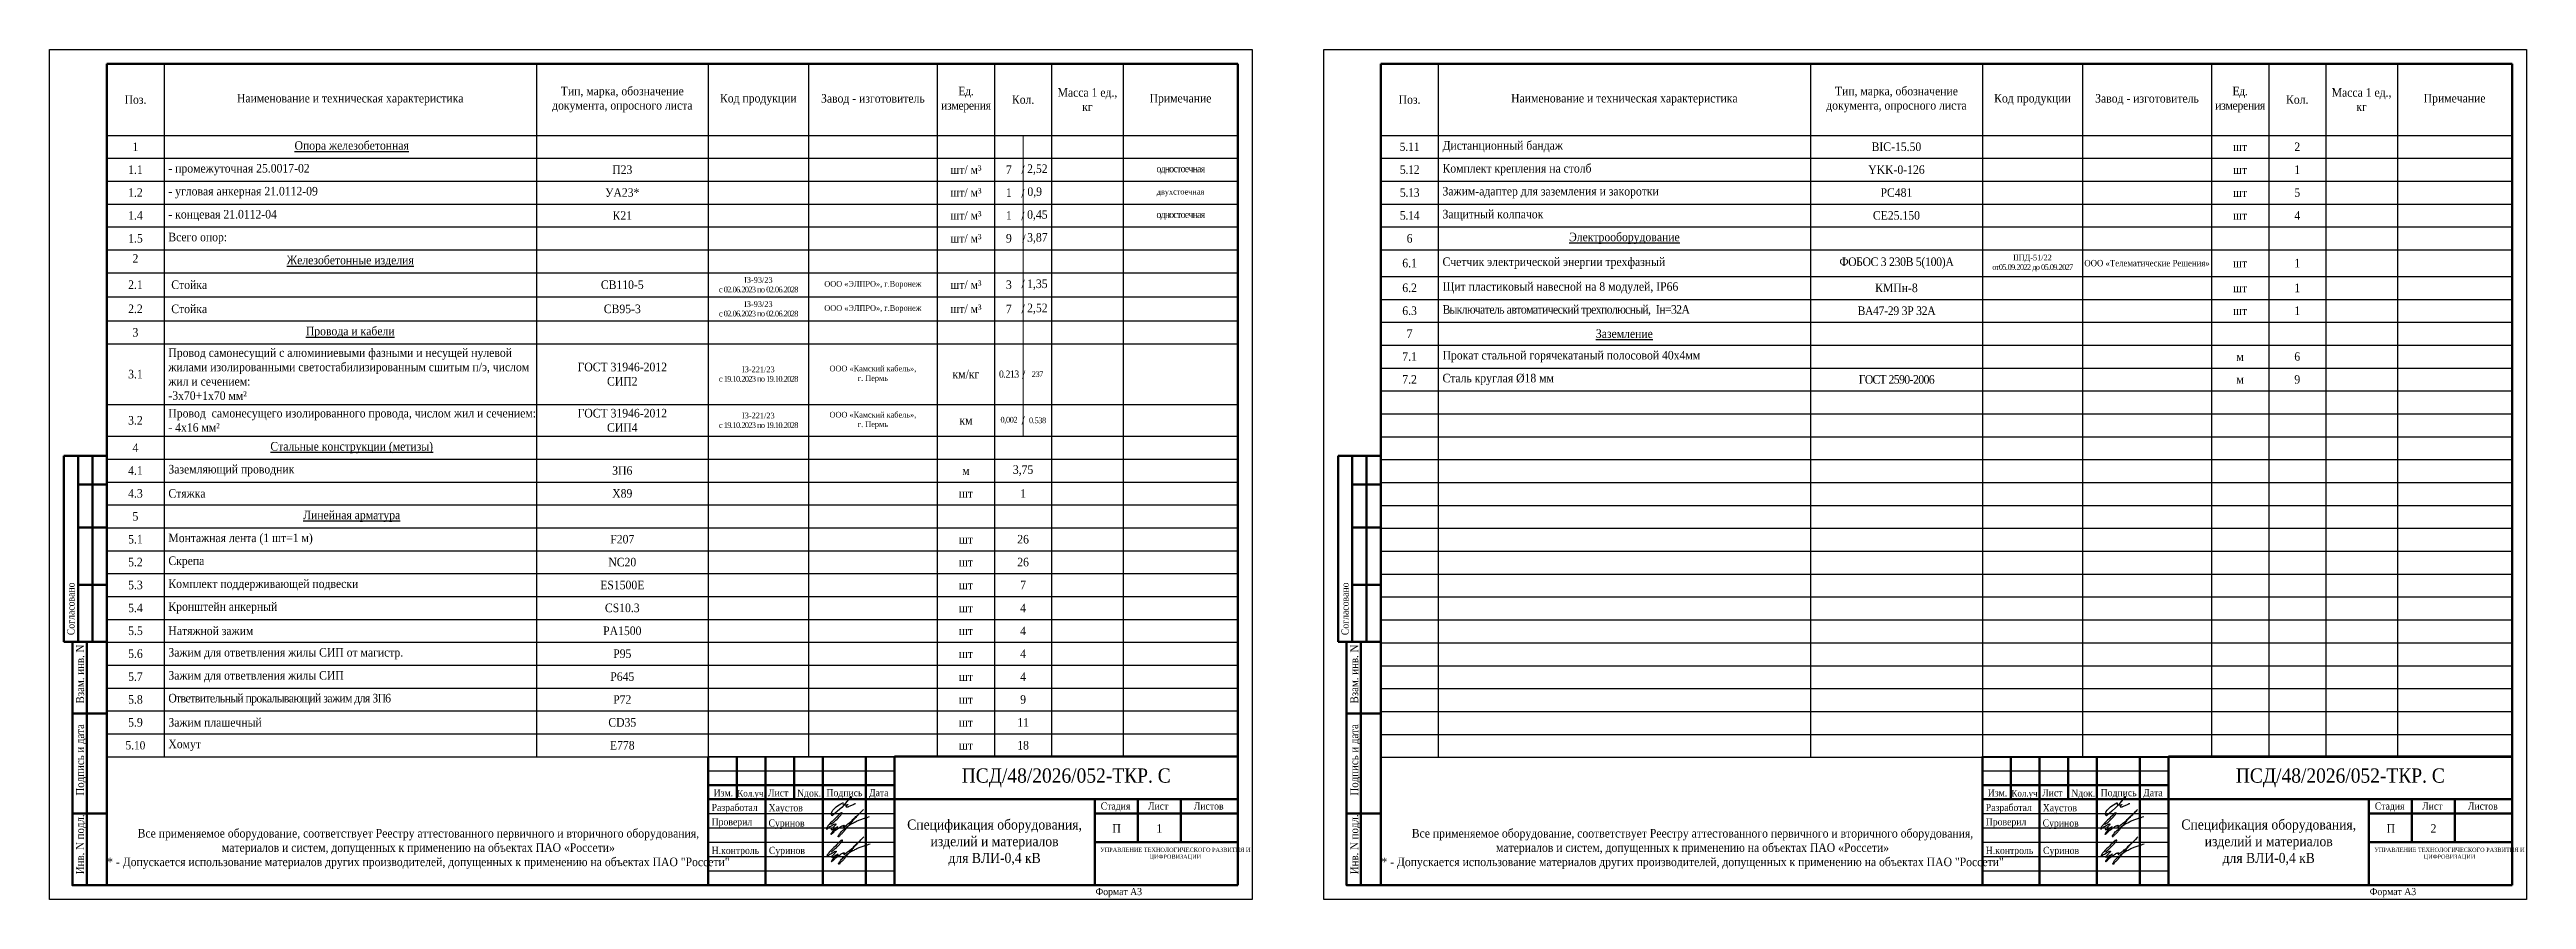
# Model space of a CAD drawing. Header units: millimetres. Extents: x 2174 to 9129, y 1758 to 2055.
# Drawn here: x 8264 to 9129, y 1758 to 2055 of the extents above; entities that cross this region are included whole.
import ezdxf

# ---------------------------------------------------------------- set-up
doc = ezdxf.new("R2010")
doc.units = ezdxf.units.MM
doc.layers.add('П', color=7, linetype='Continuous')
doc.layers.add('Чертеж', color=7, linetype='Continuous')
doc.styles.add('стиль1', font='times.ttf', dxfattribs={"width": 0.9, "height": 2})
doc.styles.add('стиль2', font='times.ttf', dxfattribs={"width": 0.9, "height": 2.5})

msp = doc.modelspace()

# ---------------------------------------------------------------- texts
at = {"lineweight": 25, "style": 'стиль1', "width": 0.9}
for s, p in [('/', (8603.03, 2003.669)), ('/', (8603.077, 2011.95)), ('/', (8603.03, 1995.761)), ('/', (8603.382, 1987.778)), ('/', (8603.084, 1971.959)), ('/', (8603.094, 1963.284)), ('/', (8603.306, 1940.319)), ('/', (8603.115, 1924.306)), ('1', (8650.219, 1781.726)), ('2', (9095.141, 1781.726))]:
    msp.add_text(s, height=3, dxfattribs=at).set_placement(p)
at = {"layer": 'Чертеж', "lineweight": 25, "style": 'стиль1', "width": 0.9}
for s, height, p in [('Изм.', 2.5, (8495.593, 1794.417)), ('Кол.уч.', 2.3, (8503.865, 1794.381)), ('Лист', 2.5, (8514.573, 1794.417)), ('Nдок.', 2.5, (8524.725, 1794.329)), ('Подпись', 2.5, (8535, 1794.472)), ('Дата', 2.5, (8549.842, 1794.472)), ('Стадия', 2.5, (8630.75, 1789.818)), ('Лист', 2.5, (8647.26, 1789.818)), ('Листов', 2.5, (8663.246, 1789.818)), ('Изм.', 2.5, (8940.516, 1794.417)), ('Кол.уч.', 2.3, (8948.787, 1794.381)), ('Лист', 2.5, (8959.496, 1794.417)), ('Nдок.', 2.5, (8969.648, 1794.329)), ('Подпись', 2.5, (8979.922, 1794.472)), ('Дата', 2.5, (8994.764, 1794.472)), ('Стадия', 2.5, (9075.673, 1789.818)), ('Лист', 2.5, (9092.183, 1789.818)), ('Листов', 2.5, (9108.168, 1789.818)), ('П', 3, (8634.844, 1781.741)), ('П', 3, (9079.767, 1781.741)), ('Формат А3', 2.5, (8628.964, 1759.927)), ('Формат А3', 2.5, (9073.886, 1759.927))]:
    msp.add_text(s, height=height, dxfattribs=at).set_placement(p)
at = {"layer": 'Чертеж', "lineweight": 25, "attachment_point": 5, "style": 'стиль2'}
for s, insert, char_height, width in [('ПСД/48/2026/052-ТКР. С', (8618.703, 1800.9), 5, 120), ('ПСД/48/2026/052-ТКР. С', (9063.625, 1800.9), 5, 120), ('{\\fTimes New Roman|b0|i0|c204|p16;\\H0.8x;УПРАВЛЕНИЕ ТЕХНОЛОГИЧЕСКОГО РАЗВИТИЯ И ЦИФРОВИЗАЦИИ}', (8656.822, 1774.323), 1.8, 54.19561), ('{\\fTimes New Roman|b0|i0|c204|p16;\\H0.8x;УПРАВЛЕНИЕ ТЕХНОЛОГИЧЕСКОГО РАЗВИТИЯ И ЦИФРОВИЗАЦИИ}', (9101.744, 1774.323), 1.8, 54.19561)]:
    msp.add_mtext(s, dxfattribs=dict(at, insert=insert, char_height=char_height, width=width))
at = {"layer": 'Чертеж', "lineweight": 50, "attachment_point": 5}
for s, insert, char_height, width, style in [('Все применяемое оборудование, соответствует Реестру аттестованного первичного и вторичного оборудования, материалов и систем, допущенных к применению на объектах ПАО «Россети» \\P* - Допускается использование материалов других производителей, допущенных к применению на объектах ПАО "Россети"', (8392.496, 1776.054), 3, 209.77528, 'стиль1'), ('Спецификация оборудования, \\Pизделий и материалов \\Pдля ВЛИ-0,4 кВ', (8593.703, 1778.243), 3.5, 70, 'стиль2'), ('Все применяемое оборудование, соответствует Реестру аттестованного первичного и вторичного оборудования, материалов и систем, допущенных к применению на объектах ПАО «Россети» \\P* - Допускается использование материалов других производителей, допущенных к применению на объектах ПАО "Россети"', (8837.418, 1776.054), 3, 209.77528, 'стиль1'), ('Спецификация оборудования, \\Pизделий и материалов \\Pдля ВЛИ-0,4 кВ', (9038.625, 1778.243), 3.5, 70, 'стиль2')]:
    msp.add_mtext(s, dxfattribs=dict(at, insert=insert, char_height=char_height, width=width, style=style))

# ---------------------------------------------------------------- blocks, each defined once
blk = doc.blocks.new('*T43')
at = {"color": 0, "linetype": 'ByBlock', "lineweight": -2, "transparency": 16777216}
for p, q in [((0, 0), (394.92, 0)), ((0, 0), (0, -25)), ((20, 0), (20, -25)), ((150, 0), (150, -33)), ((210, 0), (210, -25)), ((245, 0), (245, -25)), ((290, 0), (290, -25)), ((310, 0), (310, -25)), ((329.92, 0), (329.92, -25)), ((354.92, 0), (354.92, -25)), ((394.92, 0), (394.92, -25)), ((444.92, 0), (839.84, 0)), ((444.92, 0), (444.92, -33)), ((464.92, 0), (464.92, -57)), ((594.92, 0), (594.92, -25)), ((654.92, 0), (654.92, -25)), ((689.92, 0), (689.92, -25)), ((734.92, 0), (734.92, -25)), ((754.92, 0), (754.92, -25)), ((774.84, 0), (774.84, -65)), ((799.84, 0), (799.84, -25)), ((839.84, 0), (839.84, -25)), ((20, -25), (150, -25)), ((0, -33), (210, -33)), ((210, -33), (210, -41)), ((290, -33), (310, -33)), ((329.92, -33), (394.92, -33)), ((354.92, -33), (354.92, -65)), ((394.92, -33), (394.92, -65)), ((774.84, -33), (799.84, -33)), ((329.92, -41), (394.92, -41)), ((774.84, -41), (799.84, -41)), ((329.92, -49), (394.92, -49)), ((774.84, -49), (799.84, -49)), ((210, -57), (290, -57)), ((354.92, -57), (394.92, -57)), ((774.84, -57), (799.84, -57)), ((150, -65), (150, -73)), ((354.92, -65), (394.92, -65)), ((464.92, -65), (464.92, -242.3)), ((774.84, -65), (799.84, -65)), ((774.84, -74.3), (799.84, -74.3)), ((20, -81.42), (150, -81.42)), ((774.84, -82.3), (799.84, -82.3)), ((20, -89.85), (150, -89.85)), ((150, -89.85), (150, -97.85)), ((774.84, -90.3), (799.84, -90.3)), ((774.84, -90.3), (774.84, -98.3)), ((20, -97.85), (150, -97.85)), ((20, -97.85), (20, -130.13)), ((754.92, -106.3), (799.84, -106.3)), ((799.84, -106.3), (799.84, -114.3)), ((150, -119.06), (150, -130.13)), ((290, -119.06), (290, -130.13)), ((464.92, -114.3), (594.92, -114.3)), ((210, -138.13), (210, -154.13)), ((310, -178.13), (310, -210.13)), ((20, -186.13), (210, -186.13)), ((150, -186.13), (150, -218.13)), ((210, -186.13), (210, -218.13)), ((20, -194.13), (210, -194.13)), ((290, -194.13), (310, -194.13)), ((20, -202.13), (210, -202.13)), ((245, -218.13), (245, -234.13)), ((290, -218.13), (290, -234.13))]:
    blk.add_line(p, q, dxfattribs=at)
at = {"color": 0, "lineweight": -2, "transparency": 16777216}
for p, q in [((0, -25), (20, -25)), ((0, -25), (0, -242.13)), ((20, -25), (20, -97.85)), ((150, -25), (394.92, -25)), ((210, -25), (210, -33)), ((245, -25), (245, -218.13)), ((290, -25), (290, -119.06)), ((310, -25), (310, -178.13)), ((329.92, -25), (329.92, -242.13)), ((354.92, -25), (354.92, -33)), ((394.92, -25), (394.92, -33)), ((444.92, -25), (839.84, -25)), ((594.92, -25), (594.92, -242.3)), ((654.92, -25), (654.92, -242.3)), ((689.92, -25), (689.92, -242.3)), ((734.92, -25), (734.92, -242.3)), ((754.92, -25), (754.92, -242.3)), ((799.84, -25), (799.84, -106.3)), ((839.84, -25), (839.84, -242.3)), ((150, -33), (150, -65)), ((210, -33), (290, -33)), ((310, -33), (329.92, -33)), ((444.92, -33), (774.84, -33)), ((444.92, -33), (444.92, -242.3)), ((799.84, -33), (839.84, -33)), ((0, -41), (329.92, -41)), ((210, -41), (210, -138.13)), ((444.92, -41), (774.84, -41)), ((799.84, -41), (839.84, -41)), ((0, -49), (329.92, -49)), ((444.92, -49), (774.84, -49)), ((799.84, -49), (839.84, -49)), ((0, -57), (210, -57)), ((290, -57), (354.92, -57)), ((444.92, -57), (774.84, -57)), ((464.92, -57), (464.92, -65)), ((799.84, -57), (839.84, -57)), ((0, -65), (354.92, -65)), ((354.92, -65), (354.92, -242.13)), ((394.92, -65), (394.92, -242.13)), ((444.92, -65), (774.84, -65)), ((774.84, -65), (774.84, -90.3)), ((799.84, -65), (839.84, -65)), ((0, -73), (394.92, -73)), ((150, -73), (150, -89.85)), ((444.92, -74.3), (774.84, -74.3)), ((799.84, -74.3), (839.84, -74.3)), ((0, -81.42), (20, -81.42)), ((150, -81.42), (394.92, -81.42)), ((444.92, -82.3), (774.84, -82.3)), ((799.84, -82.3), (839.84, -82.3)), ((0, -89.85), (20, -89.85)), ((150, -89.85), (394.92, -89.85)), ((444.92, -90.3), (774.84, -90.3)), ((799.84, -90.3), (839.84, -90.3)), ((0, -97.85), (20, -97.85)), ((150, -97.85), (394.92, -97.85)), ((150, -97.85), (150, -119.06)), ((444.92, -98.3), (839.84, -98.3)), ((774.84, -98.3), (774.84, -242.3)), ((444.92, -106.3), (754.92, -106.3)), ((799.84, -106.3), (839.84, -106.3)), ((0, -119.06), (394.92, -119.06)), ((444.92, -114.3), (464.92, -114.3)), ((594.92, -114.3), (839.84, -114.3)), ((799.84, -114.3), (799.84, -242.3)), ((444.92, -122.3), (839.84, -122.3)), ((0, -130.13), (394.92, -130.13)), ((0, -138.13), (394.92, -138.13)), ((20, -130.13), (20, -242.13)), ((150, -130.13), (150, -186.13)), ((290, -130.13), (290, -218.13)), ((444.92, -130.3), (839.84, -130.3)), ((444.92, -138.3), (839.84, -138.3)), ((0, -146.13), (394.92, -146.13)), ((444.92, -146.3), (839.84, -146.3)), ((0, -154.13), (394.92, -154.13)), ((210, -154.13), (210, -186.13)), ((444.92, -154.3), (839.84, -154.3)), ((0, -162.13), (394.92, -162.13)), ((444.92, -162.3), (839.84, -162.3)), ((0, -170.13), (394.92, -170.13)), ((444.92, -170.3), (839.84, -170.3)), ((0, -178.13), (394.92, -178.13)), ((444.92, -178.3), (839.84, -178.3)), ((0, -186.13), (20, -186.13)), ((210, -186.13), (394.92, -186.13)), ((444.92, -186.3), (839.84, -186.3)), ((0, -194.13), (20, -194.13)), ((210, -194.13), (290, -194.13)), ((310, -194.13), (394.92, -194.13)), ((444.92, -194.3), (839.84, -194.3)), ((0, -202.13), (20, -202.13)), ((210, -202.13), (394.92, -202.13)), ((444.92, -202.3), (839.84, -202.3)), ((0, -210.13), (394.92, -210.13)), ((310, -210.13), (310, -242.13)), ((444.92, -210.3), (839.84, -210.3)), ((0, -218.13), (394.92, -218.13)), ((150, -218.13), (150, -242.13)), ((210, -218.13), (210, -242.13)), ((444.92, -218.3), (839.84, -218.3)), ((0, -226.13), (394.92, -226.13)), ((444.92, -226.3), (839.84, -226.3)), ((0, -234.13), (394.92, -234.13)), ((0, -242.13), (394.92, -242.13)), ((245, -234.13), (245, -242.13)), ((290, -234.13), (290, -242.13)), ((444.92, -234.3), (839.84, -234.3)), ((444.92, -242.3), (839.84, -242.3))]:
    blk.add_line(p, q, dxfattribs=at)
at = {"layer": 'Defpoints', "color": 8, "linetype": 'ByBlock', "lineweight": 0, "transparency": 16777216}
blk.add_line((319.96, -25), (319.96, -130.13), dxfattribs=at)
at = {"color": 0, "transparency": 16777216, "style": 'стиль1'}
for s, insert, char_height, width, attachment_point in [('Тип, марка, обозначение документа, опросного листа', (180, -12.5), 3, 57, 5), ('{\\T0.95;Ед. измерения}', (300, -12.5), 3, 17, 5), ('Масса 1 ед., кг', (342.42, -12.5), 3, 22, 5), ('Тип, марка, обозначение документа, опросного листа', (624.92, -12.5), 3, 57, 5), ('{\\T0.95;Ед. измерения}', (744.92, -12.5), 3, 17, 5), ('Масса 1 ед., кг', (787.34, -12.5), 3, 22, 5), ('Поз.', (10, -12.5), 3, 17, 5), ('Наименование и техническая характеристика', (85, -12.5), 3, 127, 5), ('Код продукции', (227.5, -12.5), 3, 32, 5), ('{\\C256;Завод - изготовитель}', (267.5, -12.5), 3, 42, 5), ('Кол.', (319.96, -12.5), 3, 16.9224, 5), ('Примечание', (374.92, -12.5), 3, 37, 5), ('Поз.', (454.92, -12.5), 3, 17, 5), ('Наименование и техническая характеристика', (529.92, -12.5), 3, 127, 5), ('Код продукции', (672.42, -12.5), 3, 32, 5), ('{\\C256;Завод - изготовитель}', (712.42, -12.5), 3, 42, 5), ('Кол.', (764.88, -12.5), 3, 16.9224, 5), ('Примечание', (819.84, -12.5), 3, 37, 5), ('1', (10, -29), 3, 17, 5), (' {\\LОпора железобетонная}', (85, -29), 3, 127, 5), ('5.11', (454.92, -29), 2.9, 17, 5), ('Дистанционный бандаж', (466.42, -29), 3, 127, 4), ('BIC-15.50', (624.92, -29), 3, 57, 5), ('шт', (744.92, -29), 3, 17, 5), ('2', (764.88, -29), 3, 16.9224, 5), ('1.1', (10, -37), 3, 17, 5), ('- промежуточная 25.0017-02', (21.5, -37), 3, 127, 4), ('- угловая анкерная 21.0112-09', (21.5, -45), 3, 127, 4), ('П23', (180, -37), 3, 57, 5), ('шт/ м³', (300, -37), 3, 17, 5), ('7', (314.98, -37), 3, 6.9612, 5), ('2,52', (324.94, -37), 3, 6.9612, 5), ('0,9', (321.46, -45), 3, 6.9612, 4), ('{\\T0.85;одностоечная}', (374.92, -37), 2.5, 37, 5), ('{\\T0.95;5.12}', (454.92, -37), 3, 17, 5), ('Комплект крепления на столб ', (466.42, -37), 3, 127, 4), ('Зажим-адаптер для заземления и закоротки', (466.42, -45), 3, 127, 4), ('YKK-0-126', (624.92, -37), 3, 57, 5), ('шт', (744.92, -37), 3, 17, 5), ('1', (764.88, -37), 3, 16.9224, 5), ('1.2', (10, -45), 3, 17, 5), ('1.4', (10, -53), 3, 17, 5), ('- концевая 21.0112-04', (21.5, -53), 3, 127, 4), ('УА23*', (180, -45), 3, 57, 5), ('К21', (180, -53), 3, 57, 5), ('шт/ м³', (300, -45), 3, 17, 5), ('шт/ м³', (300, -53), 3, 17, 5), ('1', (314.98, -45), 3, 6.9612, 5), ('1', (314.98, -53), 3, 6.9612, 5), ('0,45', (324.94, -53), 3, 6.9612, 5), ('двухстоечная', (374.92, -45), 2, 37, 5), ('{\\T0.95;5.13}', (454.92, -45), 3, 17, 5), ('{\\T0.95;5.14}', (454.92, -53), 3, 17, 5), ('Защитный колпачок', (466.42, -53), 3, 127, 4), ('СЕ25.150', (624.92, -53), 3, 57, 5), ('PC481', (624.92, -45), 3, 57, 5), ('шт', (744.92, -45), 3, 17, 5), ('4', (764.88, -53), 3, 16.9224, 5), ('5', (764.88, -45), 3, 16.9224, 5), ('1.5', (10, -61), 3, 17, 5), ('шт/ м³', (300, -61), 3, 17, 5), ('9', (314.98, -61), 3, 6.9612, 5), ('3,87', (324.94, -61), 3, 6.9612, 5), ('{\\T0.85;одностоечная}', (374.92, -53), 2.5, 37, 5), ('6', (454.92, -61), 3, 17, 5), ('{\\LЭлектрооборудование}', (529.92, -61), 3, 127, 5), ('шт', (744.92, -53), 3, 17, 5), ('2', (10, -66.5), 3, 17, 2), ('{\\LЖелезобетонные изделия}', (85, -69), 3, 127, 5), ('6.1', (454.92, -69.65), 3, 17, 5), ('Счетчик электрической энергии трехфазный', (466.42, -69.65), 3, 127, 4), ('{\\T0.95;ФОБОС 3 230В 5(100)А }', (624.92, -69.65), 3, 57, 5), ('{\\C256;IIПД-51/22\\P\\T0.8;от05.09.2022 до 05.09.2027}', (672.42, -69.65), 2, 32, 5), ('{\\H0.75x;\\C256;ООО «Телематические Решения»}', (712.42, -69.65), 3, 42, 5), ('шт', (744.92, -69.65), 3, 17, 5), ('1', (764.88, -69.65), 3, 16.9224, 5), ('2.1', (10, -77.21), 3, 17, 5), (' Стойка', (21.5, -77.21), 3, 127, 4), ('СВ110-5', (180, -77.21), 3, 57, 5), ('IЗ-93/23 {\\T0.85;\\Pс 02.06.2023 по 02.06.2028}', (227.5, -77.21), 2, 32, 5), ('ООО «ЭЛПРО», г.Воронеж', (267.5, -77.21), 2, 42, 5), ('шт/ м³', (300, -77.21), 3, 17, 5), ('3', (314.98, -77.21), 3, 6.9612, 5), ('1,35', (324.94, -77.21), 3, 6.9612, 5), ('6.2', (454.92, -78.3), 3, 17, 5), ('Щит пластиковый навесной на 8 модулей, IP66', (466.42, -78.3), 3, 127, 4), ('КМПн-8', (624.92, -78.3), 3, 57, 5), ('шт', (744.92, -78.3), 3, 17, 5), ('1', (764.88, -78.3), 3, 16.9224, 5), ('2.2', (10, -85.64), 3, 17, 5), (' Стойка', (21.5, -85.64), 3, 127, 4), ('СВ95-3', (180, -85.64), 3, 57, 5), ('IЗ-93/23 {\\T0.85;\\Pс 02.06.2023 по 02.06.2028}', (227.5, -85.64), 2, 32, 5), ('ООО «ЭЛПРО», г.Воронеж', (267.5, -85.64), 2, 42, 5), ('шт/ м³', (300, -85.64), 3, 17, 5), ('7', (314.98, -85.64), 3, 6.9612, 5), ('2,52', (324.94, -85.64), 3, 6.9612, 5), ('6.3', (454.92, -86.3), 3, 17, 5), ('{\\T0.9;Выключатель автоматический трехполюсный,  Iн=32А}', (466.42, -86.3), 3, 127, 4), ('{\\T0.95;\\C256;ВА47-29 3Р 32А}', (624.92, -86.3), 3, 57, 5), ('шт', (744.92, -86.3), 3, 17, 5), ('1', (764.88, -86.3), 3, 16.9224, 5), ('3', (10, -93.85), 3, 17, 5), ('{\\LПровода и кабели}', (85, -93.85), 3, 127, 5), ('7', (454.92, -94.3), 3, 17, 5), ('{\\LЗаземление}', (529.92, -94.3), 3, 127, 5), ('Провод самонесущий с алюминиевыми фазными и несущей нулевой жилами изолированными светостабилизированным сшитым п/э, числом жил и сечением: \\P-3х70+1х70 мм²   ', (21.5, -108.45), 3, 127, 4), ('7.1', (454.92, -102.3), 3, 17, 5), ('Прокат стальной горячекатаный полосовой 40х4мм ', (466.42, -102.3), 3, 127, 4), ('м', (744.92, -102.3), 3, 17, 5), ('6', (764.88, -102.3), 3, 16.9224, 5), ('3.1', (10, -108.45), 3, 17, 5), ('ГОСТ 31946-2012\\PСИП2', (180, -108.45), 3, 57, 5), ('IЗ-221/23\\P{\\T0.85;с 19.10.2023 по 19.10.2028}', (227.5, -108.45), 2, 32, 5), ('{\\T0.9;0.213}', (314.98, -108.45), 2.5, 6.9612, 5), ('{\\T0.9;237}', (324.94, -108.45), 2, 6.9612, 5), ('7.2', (454.92, -110.3), 3, 17, 5), ('Сталь круглая %%C18 мм', (466.42, -110.3), 3, 127, 4), ('{\\T0.9;ГОСТ 2590-2006}', (624.92, -110.3), 3, 57, 5), ('м', (744.92, -110.3), 3, 17, 5), ('9', (764.88, -110.3), 3, 16.9224, 5), ('ГОСТ 31946-2012\\PСИП4', (180, -124.59), 3, 57, 5), ('3.2', (10, -124.59), 3, 17, 5), ('IЗ-221/23\\P{\\T0.85;с 19.10.2023 по 19.10.2028}', (227.5, -124.59), 2, 32, 5), ('км', (300, -124.59), 3, 17, 5), ('{\\T0.9;0,002', (314.98, -124.59), 2, 6.9612, 5), ('{\\T0.9;0.538}', (324.94, -124.59), 2, 6.9612, 5), ('4', (10, -134.13), 3, 17, 5), (' {\\LСтальные конструкции (метизы)}', (85, -134.13), 3, 127, 5), ('4.1', (10, -142.13), 3, 17, 5), ('Заземляющий проводник', (21.5, -142.13), 3, 127, 4), ('ЗП6', (180, -142.13), 3, 57, 5), ('м', (300, -142.13), 3, 17, 5), ('3,75', (319.96, -142.13), 3, 16.9224, 5), ('4.3', (10, -150.13), 3, 17, 5), ('Стяжка', (21.5, -150.13), 3, 127, 4), ('X89', (180, -150.13), 3, 57, 5), ('шт', (300, -150.13), 3, 17, 5), ('1', (319.96, -150.13), 3, 16.9224, 5), ('5', (10, -158.13), 3, 17, 5), ('Монтажная лента (1 шт=1 м)', (21.5, -166.13), 3, 127, 4), ('{\\L Линейная арматура}', (85, -158.13), 3, 127, 5), ('5.1', (10, -166.13), 3, 17, 5), ('5.2', (10, -174.13), 3, 17, 5), ('Скрепа', (21.5, -174.13), 3, 127, 4), ('NC20', (180, -174.13), 3, 57, 5), ('F207', (180, -166.13), 3, 57, 5), ('шт', (300, -166.13), 3, 17, 5), ('26', (319.96, -166.13), 3, 16.9224, 5), ('26', (319.96, -174.13), 3, 16.9224, 5), ('5.3', (10, -182.13), 3, 17, 5), ('Комплект поддерживающей подвески', (21.5, -182.13), 3, 127, 4), ('ES1500E', (180, -182.13), 3, 57, 5), ('шт', (300, -174.13), 3, 17, 5), ('шт', (300, -182.13), 3, 17, 5), ('7', (319.96, -182.13), 3, 16.9224, 5), ('5.4', (10, -190.13), 3, 17, 5), ('Кронштейн анкерный', (21.5, -190.13), 3, 127, 4), ('СS10.3', (180, -190.13), 3, 57, 5), ('шт', (300, -190.13), 3, 17, 5), ('4', (319.96, -190.13), 3, 16.9224, 5), ('5.5', (10, -198.13), 3, 17, 5), ('Натяжной зажим', (21.5, -198.13), 3, 127, 4), ('РА1500', (180, -198.13), 3, 57, 5), ('шт', (300, -198.13), 3, 17, 5), ('4', (319.96, -198.13), 3, 16.9224, 5), ('5.6', (10, -206.13), 3, 17, 5), ('Зажим для ответвления жилы СИП от магистр. ', (21.5, -206.13), 3, 127, 4), ('Р95', (180, -206.13), 3, 57, 5), ('шт', (300, -206.13), 3, 17, 5), ('4', (319.96, -206.13), 3, 16.9224, 5), ('5.7', (10, -214.13), 3, 17, 5), ('Зажим для ответвления жилы СИП ', (21.5, -214.13), 3, 127, 4), ('Р645', (180, -214.13), 3, 57, 5), ('шт', (300, -214.13), 3, 17, 5), ('4', (319.96, -214.13), 3, 16.9224, 5), ('5.8', (10, -222.13), 3, 17, 5), ('{\\H1.1111x;\\T0.9;Ответвительный прокалывающий зажим для ЗП6}', (21.5, -222.13), 2.7, 127, 4), ('Р72', (180, -222.13), 3, 57, 5), ('шт', (300, -222.13), 3, 17, 5), ('9', (319.96, -222.13), 3, 16.9224, 5), ('5.9', (10, -230.13), 3, 17, 5), ('Зажим плашечный', (21.5, -230.13), 3, 127, 4), ('CD35', (180, -230.13), 3, 57, 5), ('шт', (300, -230.13), 3, 17, 5), ('11', (319.96, -230.13), 3, 16.9224, 5), ('5.10', (10, -238.13), 2.9, 17, 5), ('Хомут', (21.5, -238.13), 3, 127, 4), ('E778', (180, -238.13), 3, 57, 5), ('шт', (300, -238.13), 3, 17, 5), ('18', (319.96, -238.13), 3, 16.9224, 5)]:
    blk.add_mtext(s, dxfattribs=dict(at, insert=insert, char_height=char_height, width=width, attachment_point=attachment_point))
at = {"transparency": 16777216, "style": 'стиль1'}
for s, insert, char_height, width, attachment_point in [('Всего опор:', (21.5, -61), 3, 127, 4), ('ООО «Камский кабель», \\Pг. Пермь', (267.5, -108.45), 2, 42, 5), ('км/кг', (300, -108.45), 3, 17, 5), ('ООО «Камский кабель», \\Pг. Пермь', (267.5, -124.59), 2, 42, 5)]:
    blk.add_mtext(s, dxfattribs=dict(at, insert=insert, char_height=char_height, width=width, attachment_point=attachment_point))
at = {"color": 1, "transparency": 16777216, "insert": (21.5, -124.59), "char_height": 3, "width": 127, "attachment_point": 4, "style": 'стиль1'}
blk.add_mtext('{\\C256;Провод  самонесущего изолированного провода, числом жил и сечением:\\P- 4х16 мм²}', dxfattribs=at)
blk = doc.blocks.new('Штамп б')
at = {"lineweight": 70}
for points in [[(20, 0), (8, 0), (8, 85), (20, 85)], [(13, 0), (13, 85)], [(8, 60), (20, 60)], [(8, 25), (20, 25)]]:
    blk.add_lwpolyline(points, dxfattribs=at)
at = {"lineweight": 25, "style": 'стиль1', "width": 0.9}
for s, p in [('Взам. инв. N', (12.06, 63.49)), ('Подпись и дата', (12.06, 31.28)), ('Инв. N подл.', (12.06, 3.82))]:
    blk.add_text(s, height=2.8, rotation=90, dxfattribs=at).set_placement(p)
blk = doc.blocks.new('A$C5B0935FB')
at = {"lineweight": 70}
for p, q in [((20, 65), (5, 65)), ((5, 0), (5, 65)), ((10, 55), (10, 65)), ((15, 0), (15, 65)), ((20, 0), (20, 65)), ((10, 40), (10, 55)), ((10, 55), (20, 55)), ((10, 20), (10, 40)), ((10, 40), (20, 40)), ((10, 0), (10, 20)), ((10, 20), (20, 20)), ((10, 0), (5, 0)), ((15, 0), (10, 0)), ((20, 0), (15, 0)), ((15, 0), (15, 0))]:
    blk.add_line(p, q, dxfattribs=at)
at = {"lineweight": 25, "style": 'стиль1', "width": 0.9}
blk.add_text('Согласовано', height=2.5, rotation=90, dxfattribs=at).set_placement((8.72, 2.35))
blk = doc.blocks.new('A$C7F1F469D')
at = {"color": 5, "lineweight": 25}
blk.add_spline([(-0.1, 1.78), (1.34, 2.93), (2.75, 4.33), (3.55, 5.31), (3.81, 5.64), (3.86, 5.8), (3.66, 5.81), (3.25, 5.7), (2.89, 5.36), (-1.09, 1.26), (-1.29, 0.98), (-1.47, 0.67), (-1.59, 0.28), (-1.54, 0.16), (-0.98, 0.55), (-0.42, 1.01), (0.34, 1.44), (1.08, 1.86), (1.69, 1.97), (1.62, 1.83), (1.26, 1.37), (0.56, 0.61), (0.16, 0.22), (0, 0), (0.24, -0.04), (0.82, 0.16), (1.44, 0.58), (2.18, 0.95), (2.33, 1.04), (1.93, 0.58), (1.28, 0.02), (0.64, -0.58), (0.1, -1.31), (-0.06, -1.68), (0.13, -1.59), (0.39, -1.41), (1.23, -0.56), (1.62, -0.16), (2.27, 0.27), (2.82, 0.65), (3.41, 1.04), (3.83, 1.25), (4.1, 1.35), (4.33, 1.44), (4.56, 1.45), (4.6, 1.35), (4.48, 1.19), (4.35, 0.92), (4.39, 0.82), (4.59, 0.91), (5.09, 1.34), (6.19, 2.18), (7.41, 3.21), (8.36, 4.22), (9.62, 5.31), (10.99, 6.68), (11.27, 6.98), (9.83, 5.51), (8.6, 4.26), (7.7, 3.28), (7.2, 2.7), (6.74, 2.12), (6.16, 1.41), (5.49, 0.62), (4.74, -0.34), (3.92, -1.29), (3.19, -1.94), (2.91, -2.31), (2.67, -2.58), (2.52, -2.55), (2.49, -2.26), (2.69, -1.9), (3.27, -1.11), (3.8, -0.52), (4.48, 0.07), (5.33, 0.79), (5.97, 1.29), (6.7, 1.77), (7.56, 2.21), (8.83, 2.91), (10.02, 3.35), (11.36, 3.83), (12.55, 4.24), (13.47, 4.57)], degree=3, dxfattribs=at)
blk = doc.blocks.new('Штамп фамилии')
at = {"layer": 'Чертеж', "color": 5, "lineweight": -2}
blk.add_lwpolyline([(47.47, 1.66), (47.54, 1.79), (47.62, 1.93), (47.66, 2.01), (47.7, 2.07), (47.73, 2.13), (47.76, 2.19), (47.76, 2.23), (47.76, 2.32), (47.74, 2.37), (47.71, 2.39), (47.66, 2.4), (47.61, 2.4), (47.56, 2.39), (47.52, 2.38), (47.44, 2.34), (47.38, 2.3), (47.33, 2.24), (47.26, 2.13), (45.27, -0.3), (44.41, -1.31), (42.95, -2.62), (41.21, -4.09), (41.09, -4.15), (41.01, -4.12), (40.97, -4.09), (40.93, -4.02), (40.86, -3.9), (40.8, -3.74), (40.79, -3.59), (40.79, -3.44), (40.82, -3.28), (40.86, -3.13), (40.9, -3.03), (40.96, -2.83), (41.05, -2.63), (41.29, -2.27), (41.56, -1.95), (42.15, -1.36), (42.5, -1), (42.96, -0.67), (43.54, -0.31), (44.11, 0.04), (44.76, 0.4), (44.84, 0.38), (44.86, 0.35), (44.86, 0.3), (44.81, -0.06), (44.88, -0.21), (44.95, -0.28), (45, -0.32), (45.11, -0.38), (45.27, -0.4), (45.46, -0.4), (46.3, -0.35), (46.39, -0.27), (46.46, -0.24), (46.48, -0.25), (46.48, -0.28), (46.47, -0.31), (46.46, -0.34), (46.44, -0.36), (46.39, -0.4), (46.28, -0.48), (45.92, -0.78), (45.89, -0.84), (45.87, -0.89), (45.87, -0.96), (45.9, -1), (46.03, -1.01), (46.17, -1), (46.59, -1), (46.68, -0.99), (46.84, -0.94), (47.03, -0.86), (48.5, -0.28), (48.66, -0.16), (48.81, -0.05), (48.96, 0.03), (49.07, 0.06), (49.21, 0.13)], dxfattribs=at)
at = {"layer": 'Чертеж', "color": 67, "lineweight": -2, "true_color": 0x727430}
for p in [(40.67, -8.99), (40.81, -18.55)]:
    blk.add_blockref('A$C7F1F469D', p, dxfattribs=at)
at = {"color": 7, "char_height": 2.5, "attachment_point": 4, "style": 'стиль1'}
for s, insert, width in [(' Разработал', (-1.9, -1.68), 17), (' Проверил', (-1.9, -6.68), 17), ('Хаустов', (18.85, -1.78), 20), (' Суринов', (17.96, -7.12), 20), (' Н.контроль', (-1.9, -16.68), 17), (' Суринов', (18.1, -16.68), 20)]:
    blk.add_mtext(s, dxfattribs=dict(at, insert=insert, width=width))
blk = doc.blocks.new('A$C31D65421')
blk.add_blockref('Штамп фамилии', (2.24, 18.43))
blk = doc.blocks.new('*T55')
at = {"color": 0, "linetype": 'ByBlock', "lineweight": -2, "transparency": 16777216}
for p, q in [((0, 0), (394.92, 0)), ((0, 0), (0, -33)), ((20, 0), (20, -57)), ((150, 0), (150, -25)), ((210, 0), (210, -25)), ((245, 0), (245, -25)), ((290, 0), (290, -25)), ((310, 0), (310, -25)), ((329.92, 0), (329.92, -65)), ((354.92, 0), (354.92, -25)), ((394.92, 0), (394.92, -25)), ((329.92, -33), (354.92, -33)), ((329.92, -41), (354.92, -41)), ((329.92, -49), (354.92, -49)), ((329.92, -57), (354.92, -57)), ((20, -65), (20, -242.3)), ((329.92, -65), (354.92, -65)), ((329.92, -74.3), (354.92, -74.3)), ((329.92, -82.3), (354.92, -82.3)), ((329.92, -90.3), (354.92, -90.3)), ((329.92, -90.3), (329.92, -98.3)), ((310, -106.3), (354.92, -106.3)), ((354.92, -106.3), (354.92, -114.3)), ((20, -114.3), (150, -114.3))]:
    blk.add_line(p, q, dxfattribs=at)
at = {"color": 0, "lineweight": -2, "transparency": 16777216}
for p, q in [((0, -25), (394.92, -25)), ((150, -25), (150, -242.3)), ((210, -25), (210, -242.3)), ((245, -25), (245, -242.3)), ((290, -25), (290, -242.3)), ((310, -25), (310, -242.3)), ((354.92, -25), (354.92, -106.3)), ((394.92, -25), (394.92, -242.3)), ((0, -33), (329.92, -33)), ((0, -33), (0, -242.3)), ((354.92, -33), (394.92, -33)), ((0, -41), (329.92, -41)), ((354.92, -41), (394.92, -41)), ((0, -49), (329.92, -49)), ((354.92, -49), (394.92, -49)), ((0, -57), (329.92, -57)), ((20, -57), (20, -65)), ((354.92, -57), (394.92, -57)), ((0, -65), (329.92, -65)), ((329.92, -65), (329.92, -90.3)), ((354.92, -65), (394.92, -65)), ((0, -74.3), (329.92, -74.3)), ((354.92, -74.3), (394.92, -74.3)), ((0, -82.3), (329.92, -82.3)), ((354.92, -82.3), (394.92, -82.3)), ((0, -90.3), (329.92, -90.3)), ((354.92, -90.3), (394.92, -90.3)), ((0, -98.3), (394.92, -98.3)), ((329.92, -98.3), (329.92, -242.3)), ((0, -106.3), (310, -106.3)), ((354.92, -106.3), (394.92, -106.3)), ((0, -114.3), (20, -114.3)), ((150, -114.3), (394.92, -114.3)), ((354.92, -114.3), (354.92, -242.3)), ((0, -122.3), (394.92, -122.3)), ((0, -130.3), (394.92, -130.3)), ((0, -138.3), (394.92, -138.3)), ((0, -146.3), (394.92, -146.3)), ((0, -154.3), (394.92, -154.3)), ((0, -162.3), (394.92, -162.3)), ((0, -170.3), (394.92, -170.3)), ((0, -178.3), (394.92, -178.3)), ((0, -186.3), (394.92, -186.3)), ((0, -194.3), (394.92, -194.3)), ((0, -202.3), (394.92, -202.3)), ((0, -210.3), (394.92, -210.3)), ((0, -218.3), (394.92, -218.3)), ((0, -226.3), (394.92, -226.3)), ((0, -234.3), (394.92, -234.3)), ((0, -242.3), (394.92, -242.3))]:
    blk.add_line(p, q, dxfattribs=at)
at = {"color": 0, "transparency": 16777216, "style": 'стиль1'}
for s, insert, char_height, width, attachment_point in [('Тип, марка, обозначение документа, опросного листа', (180, -12.5), 3, 57, 5), ('{\\T0.95;Ед. измерения}', (300, -12.5), 3, 17, 5), ('Масса 1 ед., кг', (342.42, -12.5), 3, 22, 5), ('Поз.', (10, -12.5), 3, 17, 5), ('Наименование и техническая характеристика', (85, -12.5), 3, 127, 5), ('Код продукции', (227.5, -12.5), 3, 32, 5), ('{\\C256;Завод - изготовитель}', (267.5, -12.5), 3, 42, 5), ('Кол.', (319.96, -12.5), 3, 16.9224, 5), ('Примечание', (374.92, -12.5), 3, 37, 5), ('5.11', (10, -29), 2.9, 17, 5), ('Дистанционный бандаж', (21.5, -29), 3, 127, 4), ('BIC-15.50', (180, -29), 3, 57, 5), ('шт', (300, -29), 3, 17, 5), ('2', (319.96, -29), 3, 16.9224, 5), ('{\\T0.95;5.12}', (10, -37), 3, 17, 5), ('Комплект крепления на столб ', (21.5, -37), 3, 127, 4), ('Зажим-адаптер для заземления и закоротки', (21.5, -45), 3, 127, 4), ('YKK-0-126', (180, -37), 3, 57, 5), ('шт', (300, -37), 3, 17, 5), ('1', (319.96, -37), 3, 16.9224, 5), ('{\\T0.95;5.13}', (10, -45), 3, 17, 5), ('{\\T0.95;5.14}', (10, -53), 3, 17, 5), ('Защитный колпачок', (21.5, -53), 3, 127, 4), ('СЕ25.150', (180, -53), 3, 57, 5), ('PC481', (180, -45), 3, 57, 5), ('шт', (300, -45), 3, 17, 5), ('4', (319.96, -53), 3, 16.9224, 5), ('5', (319.96, -45), 3, 16.9224, 5), ('6', (10, -61), 3, 17, 5), ('{\\LЭлектрооборудование}', (85, -61), 3, 127, 5), ('шт', (300, -53), 3, 17, 5), ('6.1', (10, -69.65), 3, 17, 5), ('Счетчик электрической энергии трехфазный', (21.5, -69.65), 3, 127, 4), ('{\\T0.95;ФОБОС 3 230В 5(100)А }', (180, -69.65), 3, 57, 5), ('{\\C256;IIПД-51/22\\P\\T0.8;от05.09.2022 до 05.09.2027}', (227.5, -69.65), 2, 32, 5), ('{\\H0.75x;\\C256;ООО «Телематические Решения»}', (267.5, -69.65), 3, 42, 5), ('шт', (300, -69.65), 3, 17, 5), ('1', (319.96, -69.65), 3, 16.9224, 5), ('6.2', (10, -78.3), 3, 17, 5), ('Щит пластиковый навесной на 8 модулей, IP66', (21.5, -78.3), 3, 127, 4), ('КМПн-8', (180, -78.3), 3, 57, 5), ('шт', (300, -78.3), 3, 17, 5), ('1', (319.96, -78.3), 3, 16.9224, 5), ('6.3', (10, -86.3), 3, 17, 5), ('{\\T0.9;Выключатель автоматический трехполюсный,  Iн=32А}', (21.5, -86.3), 3, 127, 4), ('{\\T0.95;\\C256;ВА47-29 3Р 32А}', (180, -86.3), 3, 57, 5), ('шт', (300, -86.3), 3, 17, 5), ('1', (319.96, -86.3), 3, 16.9224, 5), ('7', (10, -94.3), 3, 17, 5), ('{\\LЗаземление}', (85, -94.3), 3, 127, 5), ('7.1', (10, -102.3), 3, 17, 5), ('Прокат стальной горячекатаный полосовой 40х4мм ', (21.5, -102.3), 3, 127, 4), ('м', (300, -102.3), 3, 17, 5), ('6', (319.96, -102.3), 3, 16.9224, 5), ('7.2', (10, -110.3), 3, 17, 5), ('Сталь круглая %%C18 мм', (21.5, -110.3), 3, 127, 4), ('{\\T0.9;ГОСТ 2590-2006}', (180, -110.3), 3, 57, 5), ('м', (300, -110.3), 3, 17, 5), ('9', (319.96, -110.3), 3, 16.9224, 5)]:
    blk.add_mtext(s, dxfattribs=dict(at, insert=insert, char_height=char_height, width=width, attachment_point=attachment_point))

# ---------------------------------------------------------------- linework, layer by layer
at = {"lineweight": 70}
for points in [[(8503.703, 1808.4), (8503.703, 1793.4)], [(8523.703, 1808.4), (8523.703, 1793.4)], [(8948.625, 1808.4), (8948.625, 1793.4)], [(8968.625, 1808.4), (8968.625, 1793.4)]]:
    msp.add_lwpolyline(points, dxfattribs=at)
at = {"layer": 'П'}
for points in [[(8263.703, 2055.4), (8683.703, 2055.4), (8683.703, 1758.4), (8263.703, 1758.4)], [(8708.625, 2055.4), (9128.625, 2055.4), (9128.625, 1758.4), (8708.625, 1758.4)]]:
    msp.add_lwpolyline(points, close=True, dxfattribs=at)
at = {"layer": 'Чертеж', "lineweight": 50}
for p, q in [((8678.703, 2050.4), (8283.703, 2050.4)), ((8283.703, 2050.4), (8283.703, 1763.4)), ((9123.625, 2050.4), (8728.625, 2050.4)), ((8728.625, 2050.4), (8728.625, 1763.4)), ((8678.703, 1763.391), (8283.703, 1763.391)), ((9123.625, 1763.391), (8728.625, 1763.391))]:
    msp.add_line(p, q, dxfattribs=at)
at = {"layer": 'Чертеж', "lineweight": 70}
for p, q in [((8678.703, 1763.4), (8678.703, 2050.4)), ((9123.625, 1763.4), (9123.625, 2050.4))]:
    msp.add_line(p, q, dxfattribs=at)
at = {"layer": 'Чертеж', "lineweight": 30}
for points in [[(8493.703, 1808.4), (8558.703, 1808.4)], [(8938.625, 1808.4), (9003.625, 1808.4)], [(8493.703, 1803.4), (8558.703, 1803.4)], [(8938.625, 1803.4), (9003.625, 1803.4)], [(8493.703, 1788.4), (8558.703, 1788.4)], [(8493.703, 1783.4), (8558.703, 1783.4)], [(8938.625, 1788.4), (9003.625, 1788.4)], [(8938.625, 1783.4), (9003.625, 1783.4)], [(8493.703, 1778.4), (8558.703, 1778.4)], [(8493.703, 1773.4), (8558.703, 1773.4)], [(8938.625, 1778.4), (9003.625, 1778.4)], [(8938.625, 1773.4), (9003.625, 1773.4)], [(8493.703, 1768.4), (8558.703, 1768.4)], [(8938.625, 1768.4), (9003.625, 1768.4)]]:
    msp.add_lwpolyline(points, dxfattribs=at)
at = {"layer": 'Чертеж', "lineweight": 70}
for points in [[(8493.703, 1808.4), (8493.703, 1763.4)], [(8513.703, 1808.4), (8513.703, 1763.4)], [(8533.703, 1808.4), (8533.703, 1763.4)], [(8548.703, 1808.4), (8548.703, 1763.4)], [(8558.703, 1808.4), (8558.703, 1763.4)], [(8558.703, 1808.4), (8678.703, 1808.4)], [(8938.625, 1808.4), (8938.625, 1763.4)], [(8958.625, 1808.4), (8958.625, 1763.4)], [(8978.625, 1808.4), (8978.625, 1763.4)], [(8993.625, 1808.4), (8993.625, 1763.4)], [(9003.625, 1808.4), (9003.625, 1763.4)], [(9003.625, 1808.4), (9123.625, 1808.4)], [(8493.703, 1798.4), (8558.703, 1798.4)], [(8493.703, 1793.4), (8678.703, 1793.4)], [(8628.703, 1793.4), (8628.703, 1763.4)], [(8643.703, 1793.4), (8643.703, 1778.4)], [(8643.703, 1793.4), (8643.703, 1778.4)], [(8658.703, 1793.4), (8658.703, 1778.4)], [(8938.625, 1798.4), (9003.625, 1798.4)], [(8938.625, 1793.4), (9123.625, 1793.4)], [(9073.625, 1793.4), (9073.625, 1763.4)], [(9088.625, 1793.4), (9088.625, 1778.4)], [(9088.625, 1793.4), (9088.625, 1778.4)], [(9103.625, 1793.4), (9103.625, 1778.4)], [(8628.703, 1788.4), (8678.703, 1788.4)], [(9073.625, 1788.4), (9123.625, 1788.4)], [(8628.703, 1778.4), (8678.703, 1778.4)], [(9073.625, 1778.4), (9123.625, 1778.4)], [(8493.703, 1763.4), (8678.703, 1763.4)], [(8938.625, 1763.4), (9123.625, 1763.4)]]:
    msp.add_lwpolyline(points, dxfattribs=at)

# ---------------------------------------------------------------- block references
for name, p in [('*T43', (8283.703, 2050.4)), ('*T55', (8728.625, 2050.4))]:
    msp.add_blockref(name, p)
at = {"layer": 'Чертеж'}
for p in [(8263.703, 1848.4), (8708.625, 1848.4)]:
    msp.add_blockref('A$C5B0935FB', p, dxfattribs=at)
at = {"layer": 'Чертеж', "lineweight": 25}
for p in [(8263.703, 1763.4), (8708.625, 1763.4)]:
    msp.add_blockref('Штамп б', p, dxfattribs=at)
at = {"layer": 'Чертеж', "linetype": 'Continuous', "lineweight": 0}
for p in [(8493.703, 1773.4), (8938.625, 1773.4)]:
    msp.add_blockref('A$C31D65421', p, dxfattribs=at)

msp.set_redraw_order([(e.dxf.handle, doc.entitydb.next_handle()) for e in msp.query("TEXT MTEXT ATTDEF DIMENSION ARC_DIMENSION")])  # texts and dimensions are drawn at this point

doc.saveas('drawing.dxf')
